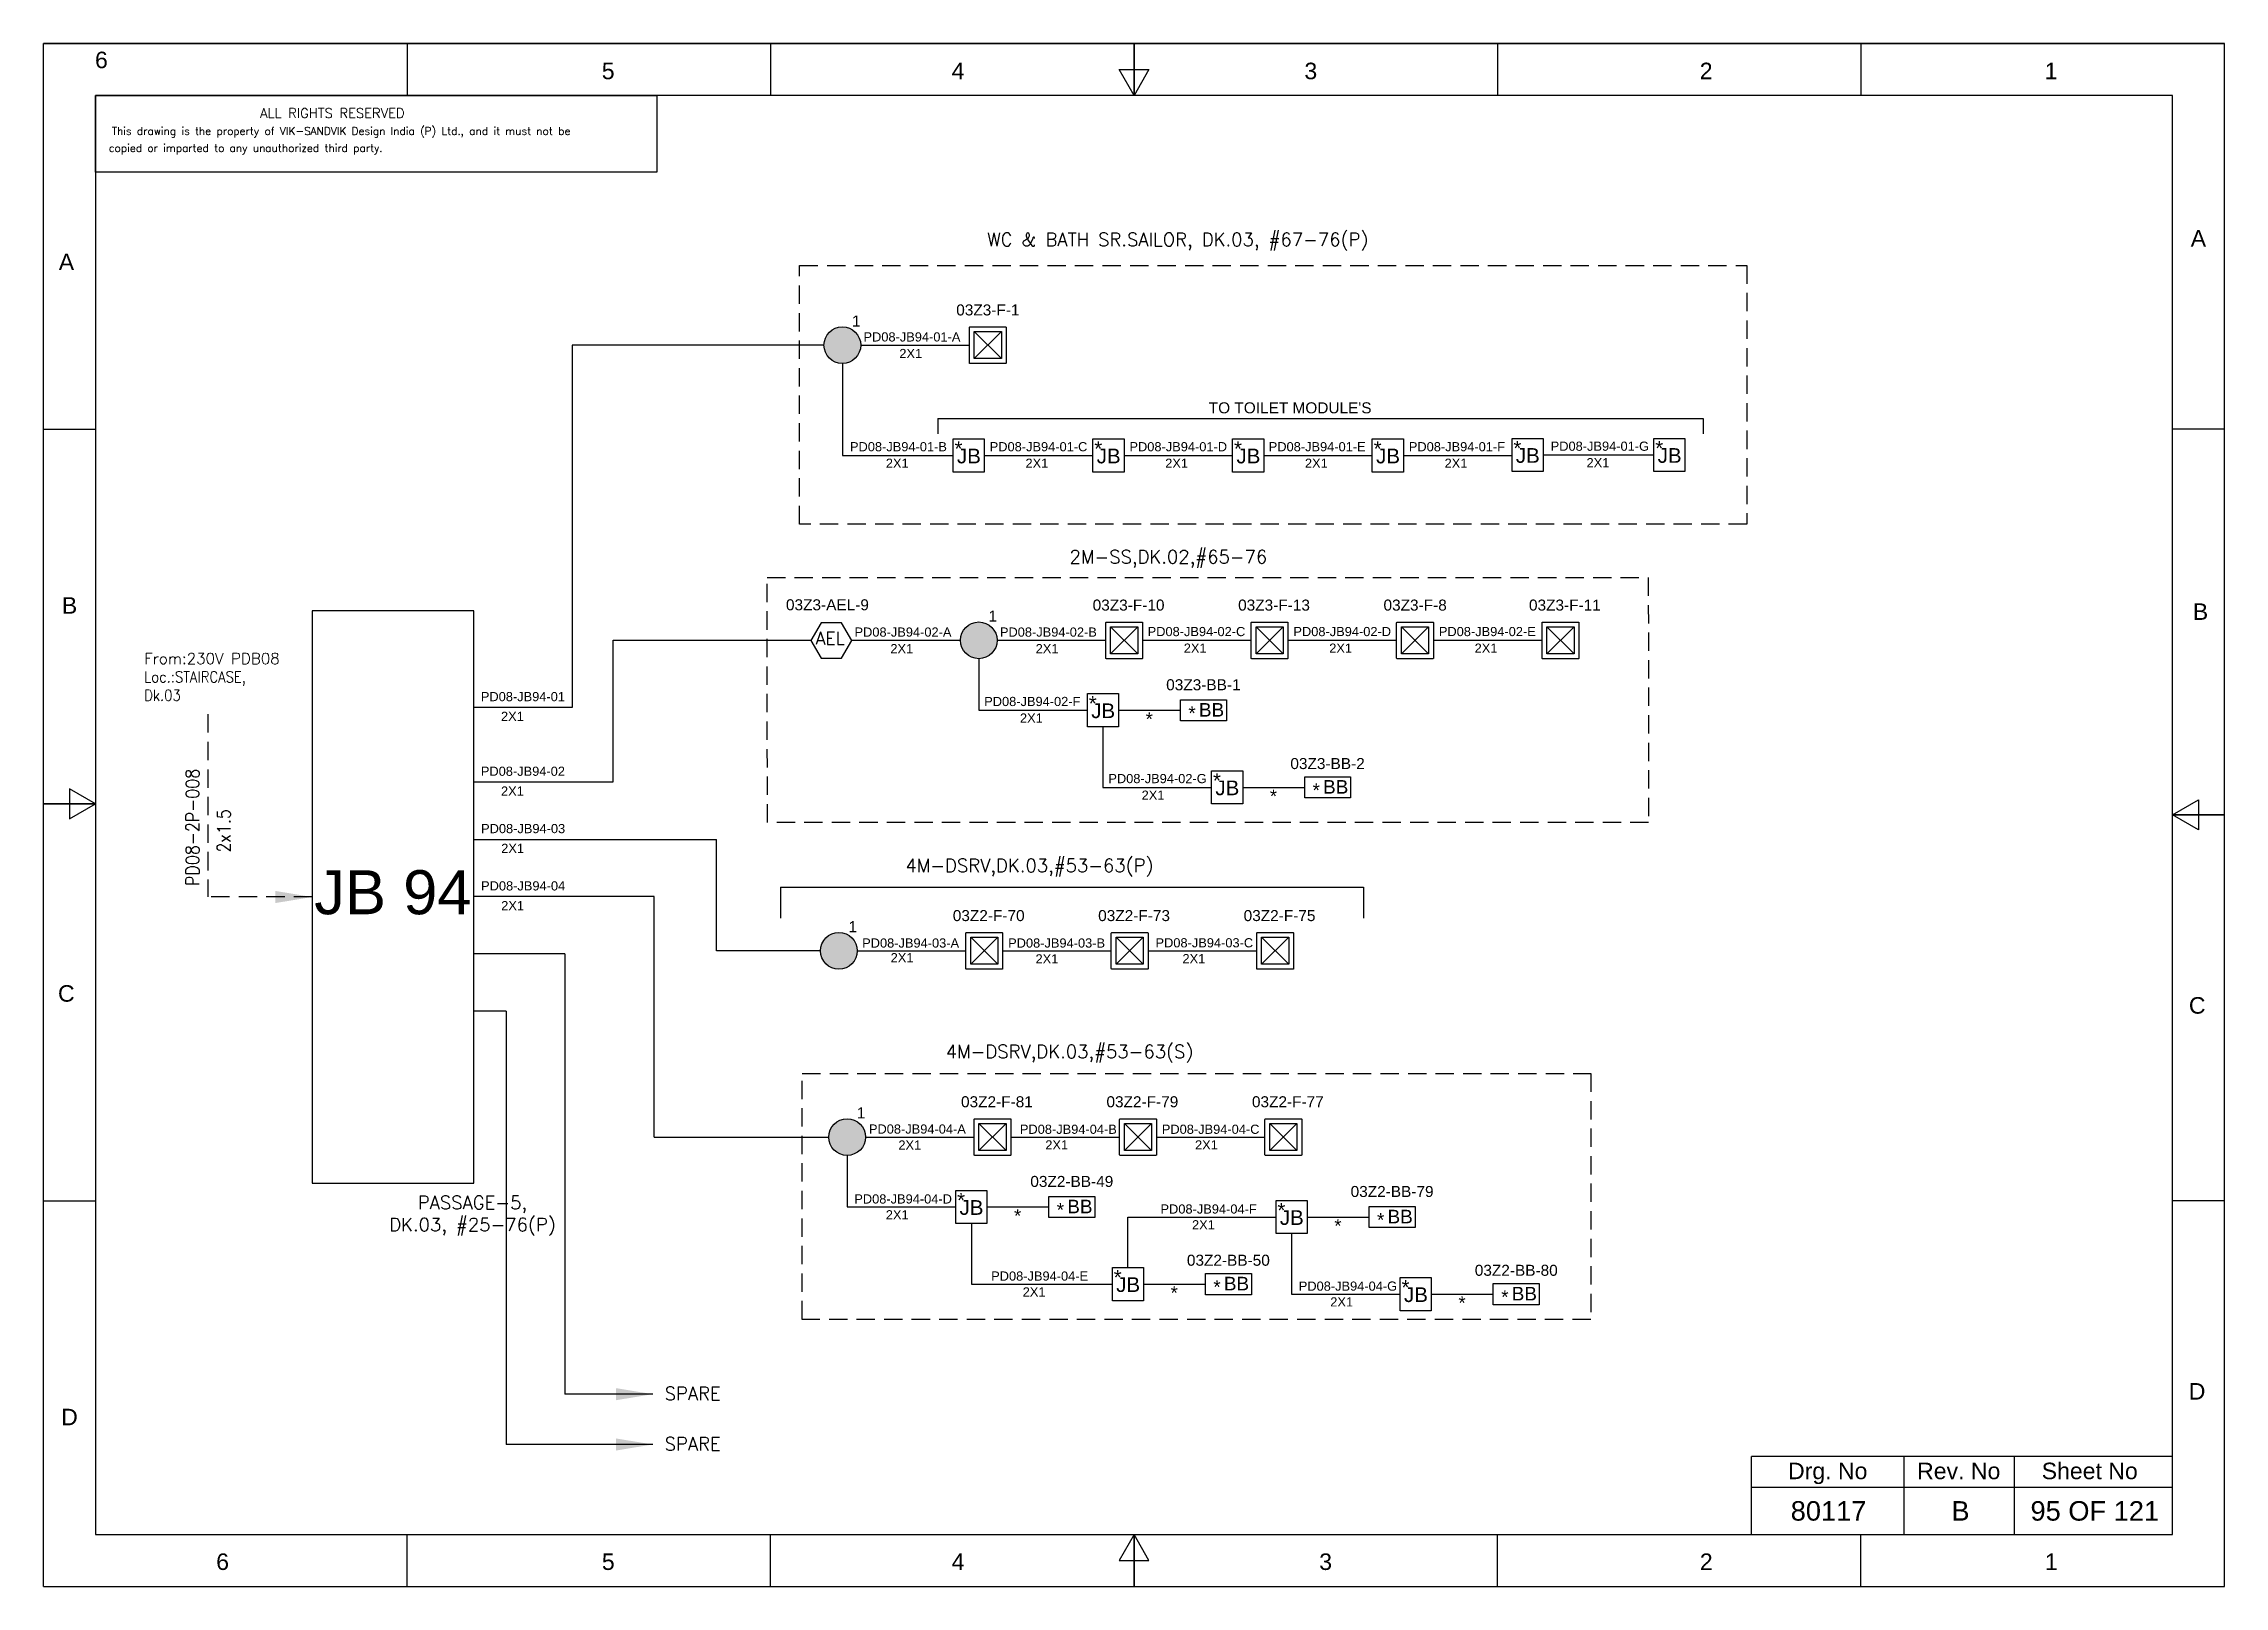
# Model space of a CAD drawing. Header units: inches. Extents: x -3311 to 1429, y -713 to 2436.
# Drawn here: x -1000.2 to -703.2, y -152.6 to 57.4 of the extents above; entities that cross this region are included whole.
import ezdxf
from ezdxf.enums import TextEntityAlignment as Align

# ---------------------------------------------------------------- set-up
doc = ezdxf.new("R2010")
doc.units = ezdxf.units.IN
doc.linetypes.add('HIDDEN', pattern=[0.375, 0.25, -0.125])
doc.linetypes.add('SOLID', pattern=[0])
for name, color, linetype in [('BB', 7, 'Continuous'), ('Fmount', 7, 'Continuous'), ('LINE', 3, 'SOLID')]:
    doc.layers.add(name, color=color, linetype=linetype)
for name, color, linetype, lineweight in [('ELEC_TXT-025', 1, 'Continuous', 25), ('HEL-025', 1, 'Continuous', 25), ('HEL-035', 2, 'Continuous', 35)]:
    doc.layers.add(name, color=color, linetype=linetype, lineweight=lineweight)
doc.styles.add('_NORMAL', font='arial.ttf')
doc.styles.add('ROMAN S', font='romans.shx')
doc.styles.add('ROMANS', font='simplex.shx', dxfattribs={"width": 0.88})
doc.styles.get("Standard").update_dxf_attribs({"font": 'arial.ttf'})
doc.dimstyles.get("Standard").update_dxf_attribs({"dimtxt": 0.18, "dimasz": 0.18, "dimexe": 0.18, "dimexo": 0.0625, "dimgap": 0.09, "dimtad": 0, "dimtih": 1, "dimtoh": 1, "dimdec": 4, "dimzin": 0, "dimdsep": 46, "dimtxsty": 'Standard', "dimcen": 0.09, "dimadec": 0, "dimazin": 0, "dimtfac": 1, "dimtdec": 4, "dimtofl": 0, "dimtmove": 0, "dimatfit": 3, "dimfxl": 1, "dimtolj": 1, "dimtzin": 0, "dimarcsym": 0})

msp = doc.modelspace()

# ---------------------------------------------------------------- texts
at = {"color": 7}
for s, height, p in [('PD08-JB94-01-A', 1.25, (-888.54, 16.87)), ('2X1', 1.25, (-883.66, 14.61)), ("TO TOILET MODULE'S", 1.5, (-841.52, 7.09)), ('PD08-JB94-01-B', 1.25, (-890.38, 1.92)), ('PD08-JB94-01-C', 1.25, (-871.35, 1.92)), ('PD08-JB94-01-D', 1.25, (-852.32, 1.92)), ('PD08-JB94-01-E', 1.25, (-833.35, 1.92)), ('PD08-JB94-01-F', 1.25, (-814.27, 1.92)), ('PD08-JB94-01-G', 1.25, (-794.95, 1.99)), ('2X1', 1.25, (-885.5, -0.33)), ('2X1', 1.25, (-866.48, -0.33)), ('2X1', 1.25, (-847.45, -0.33)), ('2X1', 1.25, (-828.42, -0.33)), ('2X1', 1.25, (-809.4, -0.33)), ('2X1', 1.25, (-790.07, -0.26)), ('PD08-JB94-02-A', 1.25, (-889.76, -23.32)), ('PD08-JB94-02-B', 1.25, (-869.96, -23.32)), ('PD08-JB94-02-C', 1.25, (-849.84, -23.25)), ('PD08-JB94-02-D', 1.25, (-829.99, -23.25)), ('PD08-JB94-02-E', 1.25, (-810.18, -23.25)), ('2X1', 1.25, (-884.88, -25.58)), ('2X1', 1.25, (-865.09, -25.58)), ('2X1', 1.25, (-844.92, -25.51)), ('2X1', 1.25, (-825.11, -25.51)), ('2X1', 1.25, (-805.31, -25.51)), ('PD08-JB94-01', 1.25, (-940.65, -32.11)), ('PD08-JB94-02-F', 1.25, (-872.1, -32.77)), ('2X1', 1.25, (-937.91, -34.8)), ('2X1', 1.25, (-867.23, -35.03)), ('*', 1.8, (-850.11, -35.44)), ('PD08-JB94-02', 1.25, (-940.65, -42.27)), ('2X1', 1.25, (-937.91, -44.97)), ('PD08-JB94-02-G', 1.25, (-855.19, -43.27)), ('2X1', 1.25, (-850.66, -45.53)), ('*', 1.8, (-833.2, -45.94)), ('PD08-JB94-03', 1.25, (-940.62, -50.08)), ('2X1', 1.25, (-937.88, -52.77)), ('PD08-JB94-04', 1.25, (-940.62, -57.88)), ('2X1', 1.25, (-937.88, -60.57)), ('PD08-JB94-03-A', 1.25, (-888.72, -65.66, 0.03)), ('PD08-JB94-03-B', 1.25, (-868.84, -65.66, 0.03)), ('PD08-JB94-03-C', 1.25, (-848.77, -65.63, 0.08)), ('2X1', 1.25, (-884.84, -67.66)), ('2X1', 1.25, (-865.11, -67.82, -0.03)), ('2X1', 1.25, (-845.1, -67.79)), ('PD08-JB94-04-A', 1.25, (-887.8, -90.99, 0.14)), ('2X1', 1.25, (-883.79, -93.17)), ('PD08-JB94-04-B', 1.25, (-867.24, -91.02, 0.05)), ('2X1', 1.25, (-863.78, -93.15, 0.03)), ('PD08-JB94-04-C', 1.25, (-847.91, -91.02, 0.05)), ('2X1', 1.25, (-843.39, -93.15, 0.03)), ('PD08-JB94-04-D', 1.25, (-889.79, -100.51, 0.14)), ('PD08-JB94-04-F', 1.25, (-848.09, -101.88, 0.14)), ('2X1', 1.25, (-885.5, -102.67)), ('*', 1.8, (-868.04, -103.08)), ('2X1', 1.25, (-843.8, -104.03)), ('*', 1.8, (-824.42, -104.44)), ('PD08-JB94-04-E', 1.25, (-871.15, -111.01, 0.14)), ('2X1', 1.25, (-866.86, -113.17)), ('*', 1.8, (-846.71, -113.57)), ('PD08-JB94-04-G', 1.25, (-829.26, -112.38, 0.14)), ('2X1', 1.25, (-824.97, -114.53)), ('*', 1.8, (-807.51, -114.94))]:
    msp.add_text(s, height=height, dxfattribs=at).set_placement(p)
at = {"color": 7, "lineweight": 30}
msp.add_text('JB 94', height=6, dxfattribs=at).set_placement((-952.63, -58.12), align=Align.MIDDLE_CENTER)
at = {"color": 7}
for s, height, p in [('Drg. No', 2.246, (-757.22, -136.92)), ('Rev. No', 2.246, (-739.38, -136.92)), ('Sheet No', 2.246, (-721.54, -136.92)), ('80117', 2.653, (-757.11, -142.36)), ('B', 2.65, (-739.14, -142.36)), ('95 OF 121', 2.653, (-720.85, -142.36))]:
    msp.add_text(s, height=height, dxfattribs=at).set_placement(p, align=Align.MIDDLE_CENTER)
at = {"insert": (-871.71, 31.67), "char_height": 1.8, "attachment_point": 1, "style": '_NORMAL'}
msp.add_mtext('{\\Fromans|c0;\\C2;WC & BATH SR.SAILOR, DK.03, #67-76(P)}', dxfattribs=at)
at = {"color": 7, "char_height": 1.8, "attachment_point": 1, "style": '_NORMAL'}
for s, insert, width in [('{\\Fromans|c0;\\C2;2M-SS,DK.02,#65-76}', (-860.48, -11.54, 0.22), 128.8823), ('{\\Fromans|c0;\\C2;4M-DSRV,DK.03,#53-63(P)}', (-882.84, -53.57, 0.22), 74.3987), ('{\\Fromans|c0;\\C2;4M-DSRV,DK.03,#53-63(S)}', (-877.34, -78.92, 0.22), 74.3987), ('{\\Fromans|c0;\\C2;SPARE}', (-915.62, -125.47), 8.1658), ('{\\Fromans|c0;\\C2;SPARE}', (-915.62, -132.33), 8.1658)]:
    msp.add_mtext(s, dxfattribs=dict(at, insert=insert, width=width))
at = {"color": 7, "insert": (-986.5, -25.55), "char_height": 1.5, "width": 36.8884, "attachment_point": 1}
msp.add_mtext('{\\Fromans|c0;\\C2;From:230V PDB08 \\P\\Fsimplex|c0;\\W0.88;Loc.:STAIRCASE,      \\PDk.03}', dxfattribs=at)
at = {"color": 7, "insert": (-980.82, -57.27), "char_height": 1.8, "width": 17.1296, "attachment_point": 1, "rotation": 90, "style": '_NORMAL'}
msp.add_mtext('{\\Fromans|c0;\\W0.88;PD08-2P-008}', dxfattribs=at)
at = {"color": 7, "insert": (-976.55, -52.71), "char_height": 1.8, "attachment_point": 1, "rotation": 90, "style": '_NORMAL'}
msp.add_mtext('{\\Fsimplex|c0;\\W0.88;2x1.5}', dxfattribs=at)
at = {"color": 7, "insert": (-953.14, -99.48), "char_height": 1.8, "attachment_point": 1, "style": '_NORMAL'}
msp.add_mtext('\\pxqc;{\\Fromans|c0;\\C2;PASSAGE-5, \\PDK.03, #25-76(P)}', dxfattribs=at)

# ---------------------------------------------------------------- blocks, each defined once
blk = doc.blocks.new('bunk_light')
blk.add_lwpolyline([(17773, 202986), (18112, 202986), (18112, 202830), (17773, 202830)], close=True)
at = {"char_height": 100, "attachment_point": 1}
for s, insert in [('*', (17831, 202937)), ('BB', (17909, 202962))]:
    blk.add_mtext_dynamic_manual_height_columns(s, width=182.6, gutter_width=7.5, heights=[0], dxfattribs=dict(at, insert=insert))
blk = doc.blocks.new('LED_BUNK _LIGHT')
at = {"xscale": 0.8, "yscale": 0.8, "zscale": 0.8}
blk.add_blockref('bunk_light', (4436, 38936), dxfattribs=at)
at = {"style": 'ROMAN S', "width": 0.7}
blk.add_attdef('TAG_NO:', text='', height=250, dxfattribs=at).set_placement((18767, 201415), align=Align.CENTER)
blk = doc.blocks.new('FIXED_KEY_SWITCH')
h = blk.add_hatch(color=1)
h.dxf.hatch_style = 1
edge = h.paths.add_edge_path()
edge.add_arc((848.13, 1737.46), 2.5, 0, 360)
at = {"color": 1}
blk.add_circle((848.13, 1737.46), 2.5, dxfattribs=at)
at = {"color": 7, "insert": (849.44, 1741.5), "char_height": 1.5, "attachment_point": 1, "style": '_NORMAL'}
blk.add_mtext_dynamic_manual_height_columns('1', width=1.5, gutter_width=7.5, heights=[0], dxfattribs=at)
blk = doc.blocks.new('SWT')
blk.add_blockref('FIXED_KEY_SWITCH', (0, 0))
blk.add_attdef('TAG_NO', (844.55, 1741.11), '', height=1.5)
blk = doc.blocks.new('LED FLUSH MOUNT')
for p, q in [((114818, 79432), (114604, 79219)), ((114604, 79432), (114818, 79219))]:
    blk.add_line(p, q)
blk.add_lwpolyline([(114572, 79470), (114850, 79470, -0.414214), (114856, 79464), (114856, 79186, -0.414214), (114850, 79180), (114572, 79180, -0.414214), (114566, 79186), (114566, 79464, -0.414214)], format="xyb", close=True)
blk.add_lwpolyline([(114604, 79432), (114818, 79432), (114818, 79219), (114604, 79219)], close=True)
blk = doc.blocks.new('LED Flush Mounted Light 22W')
blk.add_blockref('LED FLUSH MOUNT', (0, 0))
at = {"style": 'ROMANS', "width": 0.7}
blk.add_attdef('TAG_NO.:', (113905, 79579), '', height=250, dxfattribs=at)
blk = doc.blocks.new('JB')
blk.add_lwpolyline([(1661.35, 1973.02), (1665.59, 1973.02), (1665.59, 1968.5), (1661.35, 1968.5)], close=True)
at = {"color": 7}
for s, p in [('*', (1661.54, 1970.68)), ('JB', (1661.87, 1969.69))]:
    blk.add_text(s, height=2, dxfattribs=at).set_placement(p)
blk = doc.blocks.new('JB_FOR_BUNKLIGHT')
blk.add_blockref('JB', (0, 0))
blk.add_attdef('TAG_NO:', (1659.46, 1975.19), '', height=1.5)
blk = doc.blocks.new('fr')
at = {"color": 7, "linetype": 'Continuous'}
for p, q in [((33763.99, 4500.4), (33466.99, 4500.4)), ((33466.99, 4500.4), (33763.99, 4500.4)), ((33466.99, 4290.33), (33466.99, 4500.4)), ((33516.49, 4500.4), (33516.49, 4493.33)), ((33565.99, 4500.4), (33565.99, 4493.33)), ((33615.49, 4500.4), (33615.49, 4493.33)), ((33615.49, 4493.33), (33615.49, 4500.4)), ((33615.49, 4500.4), (33615.49, 4493.33)), ((33664.99, 4500.4), (33664.99, 4493.33)), ((33714.49, 4500.4), (33714.49, 4493.33)), ((33763.99, 4290.33), (33763.99, 4500.4)), ((33763.99, 4290.33), (33763.99, 4500.4)), ((33615.49, 4493.33), (33613.45, 4496.87)), ((33613.45, 4496.87), (33617.53, 4496.87)), ((33617.53, 4496.87), (33615.49, 4493.33)), ((33756.92, 4493.33), (33474.06, 4493.33)), ((33474.06, 4493.33), (33474.06, 4297.41)), ((33756.92, 4297.41), (33756.92, 4493.33)), ((33466.99, 4447.89), (33474.06, 4447.89)), ((33763.99, 4447.89), (33756.92, 4447.89)), ((33474.06, 4396.87), (33470.53, 4398.91)), ((33470.53, 4398.91), (33470.53, 4394.83)), ((33466.99, 4396.87), (33474.06, 4396.87)), ((33474.06, 4396.87), (33466.99, 4396.87)), ((33466.99, 4396.87), (33474.06, 4396.87)), ((33470.53, 4394.83), (33474.06, 4396.87)), ((33756.92, 4395.37), (33760.45, 4397.41)), ((33760.45, 4397.41), (33760.45, 4393.33)), ((33763.99, 4395.37), (33756.92, 4395.37)), ((33760.45, 4393.33), (33756.92, 4395.37)), ((33756.92, 4395.37), (33763.99, 4395.37)), ((33763.99, 4395.37), (33756.92, 4395.37)), ((33466.99, 4342.85), (33474.06, 4342.85)), ((33763.99, 4342.85), (33756.92, 4342.85)), ((33474.06, 4297.41), (33756.92, 4297.41)), ((33516.49, 4290.33), (33516.49, 4297.41)), ((33565.99, 4290.33), (33565.99, 4297.41)), ((33615.49, 4297.41), (33613.45, 4293.87)), ((33615.49, 4290.33), (33615.49, 4297.41)), ((33617.53, 4293.87), (33615.49, 4297.41)), ((33615.49, 4297.41), (33615.49, 4290.33)), ((33615.49, 4290.33), (33615.49, 4297.41)), ((33664.99, 4290.33), (33664.99, 4297.41)), ((33714.49, 4290.33), (33714.49, 4297.41)), ((33613.45, 4293.87), (33617.53, 4293.87)), ((33466.99, 4290.33), (33763.99, 4290.33)), ((33466.99, 4290.33), (33763.99, 4290.33))]:
    blk.add_line(p, q, dxfattribs=at)
at = {"color": 7, "style": '_NORMAL'}
for s, p in [('6', (33474.86, 4498.18)), ('5', (33543.88, 4496.68)), ('4', (33591.52, 4496.68)), ('3', (33639.57, 4496.68)), ('2', (33693.41, 4496.68)), ('1', (33740.39, 4496.68)), ('A', (33760.45, 4473.88)), ('A', (33470.1, 4470.68)), ('B', (33470.52, 4423.9)), ('B', (33760.74, 4423.06)), ('C', (33470.08, 4371.07)), ('C', (33760.29, 4369.44)), ('D', (33760.27, 4316.89)), ('D', (33470.51, 4313.39)), ('6', (33491.37, 4293.69)), ('5', (33543.89, 4293.69)), ('4', (33591.53, 4293.69)), ('3', (33641.59, 4293.69)), ('2', (33693.43, 4293.69)), ('1', (33740.41, 4293.69))]:
    blk.add_text(s, height=2.25, dxfattribs=at).set_placement(p, align=Align.MIDDLE_CENTER)
blk = doc.blocks.new('A$C4BAD7D21')
at = {"layer": 'HEL-025'}
blk.add_lwpolyline([(-34000, 0), (-34000, 2086), (-18714, 2086), (-18714, 0)], close=True, dxfattribs=at)
at = {"layer": 'HEL-025', "style": 'ROMANS'}
for s, p in [('This drawing is the property of VIK-SANDVIK Design India (P) Ltd., and it must not be', (-33558, 1016)), (' copied or imparted to any unauthorized third party.', (-33785, 550))]:
    blk.add_text(s, height=210, dxfattribs=at).set_placement(p)
at = {"layer": 'HEL-035', "style": 'ROMANS'}
blk.add_text('     ALL RIGHTS RESERVED', height=262.5, dxfattribs=at).set_placement((-30497, 1476))
blk = doc.blocks.new('AEL')
at = {"color": 4}
blk.add_lwpolyline([(989.98, -190.09), (992.75, -190.09), (994.14, -187.69), (992.75, -185.28), (989.98, -185.28), (988.59, -187.69)], close=True, dxfattribs=at)
at = {"color": 4, "style": 'ROMANS'}
blk.add_text('AEL', height=1.725, dxfattribs=at).set_placement((989.2, -188.27))
blk = doc.blocks.new('AEL_L')
blk.add_blockref('AEL', (0, 0))
blk.add_attdef('TAG_NO', (986.55, -183.59), '', height=1.5)

# ---------------------------------------------------------------- linework, layer by layer
for p, q in [((-893.92, 16.37), (-928.22, 16.37)), ((-928.22, 16.37), (-928.22, -32.95)), ((-878.42, 6.39), (-774.2, 6.39)), ((-963.62, -19.82), (-963.62, -97.72)), ((-941.62, -19.82), (-963.62, -19.82)), ((-941.62, -97.72), (-941.62, -19.82)), ((-922.64, -43.11), (-922.64, -23.82)), ((-872.84, -26.32), (-872.84, -33.35)), ((-928.22, -32.95), (-941.62, -32.95)), ((-855.93, -35.6), (-855.93, -43.84)), ((-853.81, -33.35), (-845.37, -33.35)), ((-941.62, -43.11), (-922.64, -43.11)), ((-836.9, -43.84), (-828.46, -43.84)), ((-908.58, -66.1), (-908.58, -50.92)), ((-917.05, -58.72), (-941.62, -58.72)), ((-917.05, -91.46), (-917.05, -58.72)), ((-899.83, -57.44), (-820.43, -57.44)), ((-929.21, -66.52), (-941.62, -66.52)), ((-929.21, -66.52), (-929.21, -126.47)), ((-894.39, -66.1), (-908.58, -66.1)), ((-937.21, -74.32), (-941.62, -74.32)), ((-937.21, -74.32), (-937.21, -133.32)), ((-890.77, -93.96), (-890.77, -100.98)), ((-963.62, -97.72), (-941.62, -97.72)), ((-871.74, -100.98), (-863.3, -100.98)), ((-873.85, -103.23), (-873.85, -111.48)), ((-828.12, -102.35), (-819.68, -102.35)), ((-830.24, -104.6), (-830.24, -112.85)), ((-850.41, -111.48), (-841.97, -111.48)), ((-811.21, -112.85), (-802.77, -112.85))]:
    msp.add_line(p, q)
at = {"color": 7, "linetype": 'Continuous'}
for p, q in [((-710.27, -134.97), (-767.59, -134.97)), ((-767.59, -145.57), (-767.59, -134.97)), ((-746.82, -145.57), (-746.82, -134.97)), ((-731.8, -145.57), (-731.8, -134.97)), ((-767.59, -139.15), (-710.27, -139.15))]:
    msp.add_line(p, q, dxfattribs=at)
at = {"linetype": 'HIDDEN', "ltscale": 10}
for points in [[(-897.24, 27.23), (-768.22, 27.23), (-768.22, -8), (-897.24, -8)], [(-896.88, -82.8), (-789.48, -82.8), (-789.48, -116.28), (-896.88, -116.28)]]:
    msp.add_lwpolyline(points, close=True, dxfattribs=at)
at = {"linetype": 'HIDDEN', "ltscale": 10, "elevation": -0.05}
msp.add_lwpolyline([(-901.68, -15.26), (-781.66, -15.26), (-781.61, -48.62), (-901.62, -48.62)], close=True, dxfattribs=at)
at = {"linetype": 'HIDDEN', "ltscale": 10}
msp.add_lwpolyline([(-977.83, -33.89), (-977.83, -58.77)], dxfattribs=at)
at = {"layer": 'LINE', "color": 0}
for p, q in [((-888.92, 16.37), (-874.12, 16.37)), ((-891.42, 13.87), (-891.42, 1.35)), ((-878.42, 6.39), (-878.42, 4.29)), ((-774.2, 6.39), (-774.2, 4.29)), ((-891.42, 1.35), (-876.32, 1.35)), ((-872.09, 1.35), (-857.3, 1.35)), ((-853.07, 1.35), (-838.27, 1.35)), ((-834.04, 1.35), (-819.24, 1.35)), ((-815.01, 1.35), (-800.22, 1.35)), ((-795.98, 1.42), (-780.89, 1.42)), ((-922.64, -23.82), (-895.69, -23.82)), ((-890.14, -23.82), (-875.34, -23.82)), ((-870.34, -23.82), (-855.54, -23.82)), ((-850.53, -23.82), (-835.74, -23.82)), ((-830.73, -23.82), (-815.93, -23.82)), ((-810.92, -23.82), (-796.12, -23.82)), ((-872.84, -33.35), (-858.04, -33.35)), ((-855.93, -43.84), (-841.13, -43.84)), ((-941.59, -50.92), (-908.58, -50.92)), ((-899.83, -57.44), (-899.83, -61.63)), ((-820.43, -57.44), (-820.43, -61.63)), ((-889.39, -66.1), (-874.6, -66.1)), ((-869.59, -66.1), (-854.79, -66.1)), ((-849.78, -66.1), (-834.98, -66.1)), ((-917.05, -91.46), (-893.27, -91.46)), ((-888.27, -91.46, 0.03), (-873.47, -91.46, 0.03)), ((-868.46, -91.46, 0.03), (-853.66, -91.46, 0.03)), ((-848.65, -91.46, 0.03), (-833.86, -91.46, 0.03)), ((-890.77, -100.98), (-875.97, -100.98)), ((-852.53, -102.35), (-832.35, -102.35)), ((-852.53, -109.22), (-852.53, -102.35)), ((-873.85, -111.48), (-854.64, -111.48)), ((-830.24, -112.85), (-815.44, -112.85))]:
    msp.add_line(p, q, dxfattribs=at)

# ---------------------------------------------------------------- block references
for name, p in [('fr', (-34467.19, -4442.97)), ('SWT', (-1739.55, -1721.09)), ('JB_FOR_BUNKLIGHT', (-2537.68, -1969.41)), ('JB_FOR_BUNKLIGHT', (-2518.65, -1969.41)), ('JB_FOR_BUNKLIGHT', (-2499.62, -1969.41)), ('JB_FOR_BUNKLIGHT', (-2480.6, -1969.41)), ('JB_FOR_BUNKLIGHT', (-2461.57, -1969.34)), ('JB_FOR_BUNKLIGHT', (-2442.25, -1969.34)), ('SWT', (-1720.97, -1761.28)), ('JB_FOR_BUNKLIGHT', (-2519.4, -2004.1)), ('JB_FOR_BUNKLIGHT', (-2502.49, -2014.6)), ('SWT', (-1740.02, -1803.56)), ('SWT', (-1738.9, -1828.92)), ('JB_FOR_BUNKLIGHT', (-2537.33, -2071.74)), ('JB_FOR_BUNKLIGHT', (-2493.71, -2073.11)), ('JB_FOR_BUNKLIGHT', (-2516, -2082.24)), ('JB_FOR_BUNKLIGHT', (-2476.8, -2083.61))]:
    msp.add_blockref(name, p)
ref = msp.add_blockref('AEL_L', (-1884.28, 163.86))
ref.add_attrib('TAG_NO', '03Z3-AEL-9', (-899.1, -19.73), dxfattribs={"color": 4, "height": 1.5})
at = {"layer": 'BB'}
ref = msp.add_blockref('LED_BUNK _LIGHT', (-1275.16, -4670.44), dxfattribs=dict(at, xscale=0.02304, yscale=0.02304, zscale=0.02304))
ref.add_attrib('TAG_NO:', '03Z3-BB-1', dxfattribs={"layer": '0', "height": 1.5}).set_placement((-842.25, -31.07, 0), align=Align.BOTTOM_CENTER)
ref = msp.add_blockref('LED_BUNK _LIGHT', (-1258.25, -4680.93), dxfattribs=dict(at, xscale=0.02304, yscale=0.02304, zscale=0.02304))
ref.add_attrib('TAG_NO:', '03Z3-BB-2', dxfattribs={"layer": '0', "height": 1.5}).set_placement((-825.34, -41.8, 0), align=Align.BOTTOM_CENTER)
ref = msp.add_blockref('LED_BUNK _LIGHT', (-1293.09, -4738.07), dxfattribs=dict(at, xscale=0.02304, yscale=0.02304, zscale=0.02304))
ref.add_attrib('TAG_NO:', '03Z2-BB-49', dxfattribs={"layer": '0', "height": 1.5}).set_placement((-860.17, -98.7, 0), align=Align.BOTTOM_CENTER)
ref = msp.add_blockref('LED_BUNK _LIGHT', (-1249.47, -4739.44), dxfattribs=dict(at, xscale=0.02304, yscale=0.02304, zscale=0.02304))
ref.add_attrib('TAG_NO:', '03Z2-BB-79', dxfattribs={"layer": '0', "height": 1.5}).set_placement((-816.55, -100.07, 0), align=Align.BOTTOM_CENTER)
ref = msp.add_blockref('LED_BUNK _LIGHT', (-1271.76, -4748.57), dxfattribs=dict(at, xscale=0.02304, yscale=0.02304, zscale=0.02304))
ref.add_attrib('TAG_NO:', '03Z2-BB-50', dxfattribs={"layer": '0', "height": 1.5}).set_placement((-838.85, -109.43, 0), align=Align.BOTTOM_CENTER)
ref = msp.add_blockref('LED_BUNK _LIGHT', (-1232.56, -4749.94), dxfattribs=dict(at, xscale=0.02304, yscale=0.02304, zscale=0.02304))
ref.add_attrib('TAG_NO:', '03Z2-BB-80', dxfattribs={"layer": '0', "height": 1.5}).set_placement((-799.64, -110.8, 0), align=Align.BOTTOM_CENTER)
at = {"layer": 'ELEC_TXT-025', "color": 0, "xscale": 0.005, "yscale": 0.005, "zscale": 0.005}
msp.add_blockref('A$C4BAD7D21', (-823.13, 39.93), dxfattribs=at)
at = {"layer": 'Fmount'}
ref = msp.add_blockref('LED Flush Mounted Light 22W', (-2853.82, -1354.37), dxfattribs=dict(at, xscale=0.01728, yscale=0.01728, zscale=0.01728))
ref.add_attrib('TAG_NO.:', '03Z3-F-1', dxfattribs={"layer": '0', "height": 1.5}).set_placement((-875.91, 19.97), align=Align.BOTTOM_LEFT)
ref = msp.add_blockref('LED Flush Mounted Light 22W', (-2835.24, -1394.57), dxfattribs=dict(at, xscale=0.01728, yscale=0.01728, zscale=0.01728))
ref.add_attrib('TAG_NO.:', '03Z3-F-10', dxfattribs={"layer": '0', "height": 1.5}).set_placement((-857.33, -20.22), align=Align.BOTTOM_LEFT)
ref = msp.add_blockref('LED Flush Mounted Light 22W', (-2815.44, -1394.57), dxfattribs=dict(at, xscale=0.01728, yscale=0.01728, zscale=0.01728))
ref.add_attrib('TAG_NO.:', '03Z3-F-13', dxfattribs={"layer": '0', "height": 1.5}).set_placement((-837.52, -20.22), align=Align.BOTTOM_LEFT)
ref = msp.add_blockref('LED Flush Mounted Light 22W', (-2795.63, -1394.57), dxfattribs=dict(at, xscale=0.01728, yscale=0.01728, zscale=0.01728))
ref.add_attrib('TAG_NO.:', '03Z3-F-8', dxfattribs={"layer": '0', "height": 1.5}).set_placement((-817.72, -20.22), align=Align.BOTTOM_LEFT)
ref = msp.add_blockref('LED Flush Mounted Light 22W', (-2775.82, -1394.57), dxfattribs=dict(at, xscale=0.01728, yscale=0.01728, zscale=0.01728))
ref.add_attrib('TAG_NO.:', '03Z3-F-11', dxfattribs={"layer": '0', "height": 1.5}).set_placement((-797.91, -20.22), align=Align.BOTTOM_LEFT)
ref = msp.add_blockref('LED Flush Mounted Light 22W', (-2854.3, -1436.84), dxfattribs=dict(at, xscale=0.01728, yscale=0.01728, zscale=0.01728))
ref.add_attrib('TAG_NO.:', '03Z2-F-70', dxfattribs={"layer": '0', "height": 1.5}).set_placement((-876.38, -62.5), align=Align.BOTTOM_LEFT)
ref = msp.add_blockref('LED Flush Mounted Light 22W', (-2834.49, -1436.84), dxfattribs=dict(at, xscale=0.01728, yscale=0.01728, zscale=0.01728))
ref.add_attrib('TAG_NO.:', '03Z2-F-73', dxfattribs={"layer": '0', "height": 1.5}).set_placement((-856.58, -62.5), align=Align.BOTTOM_LEFT)
ref = msp.add_blockref('LED Flush Mounted Light 22W', (-2814.68, -1436.84), dxfattribs=dict(at, xscale=0.01728, yscale=0.01728, zscale=0.01728))
ref.add_attrib('TAG_NO.:', '03Z2-F-75', dxfattribs={"layer": '0', "height": 1.5}).set_placement((-836.77, -62.5), align=Align.BOTTOM_LEFT)
ref = msp.add_blockref('LED Flush Mounted Light 22W', (-2853.17, -1462.2, 0.03), dxfattribs=dict(at, xscale=0.01728, yscale=0.01728, zscale=0.01728))
ref.add_attrib('TAG_NO.:', '03Z2-F-81', dxfattribs={"layer": '0', "height": 1.5}).set_placement((-875.26, -87.85, 0.03), align=Align.BOTTOM_LEFT)
ref = msp.add_blockref('LED Flush Mounted Light 22W', (-2833.36, -1462.2, 0.03), dxfattribs=dict(at, xscale=0.01728, yscale=0.01728, zscale=0.01728))
ref.add_attrib('TAG_NO.:', '03Z2-F-79', dxfattribs={"layer": '0', "height": 1.5}).set_placement((-855.45, -87.85, 0.03), align=Align.BOTTOM_LEFT)
ref = msp.add_blockref('LED Flush Mounted Light 22W', (-2813.56, -1462.2, 0.03), dxfattribs=dict(at, xscale=0.01728, yscale=0.01728, zscale=0.01728))
ref.add_attrib('TAG_NO.:', '03Z2-F-77', dxfattribs={"layer": '0', "height": 1.5}).set_placement((-835.64, -87.85, 0.03), align=Align.BOTTOM_LEFT)

msp.set_redraw_order([(e.dxf.handle, doc.entitydb.next_handle()) for e in msp.query("TEXT MTEXT ATTDEF DIMENSION ARC_DIMENSION")])  # texts and dimensions are drawn at this point

# ---------------------------------------------------------------- leaders
at = {"linetype": 'HIDDEN', "ltscale": 10}
msp.add_leader([(-963.62, -58.77), (-977.83, -58.77)], dimstyle='Standard', override={"dimasz": 5, "dimarcsym": 1}, dxfattribs=at)
for points in [[(-917.24, -126.47), (-929.21, -126.47)], [(-917.24, -133.32), (-937.21, -133.32)]]:
    msp.add_leader(points, dimstyle='Standard', override={"dimasz": 5, "dimarcsym": 1})

doc.saveas('drawing.dxf')
